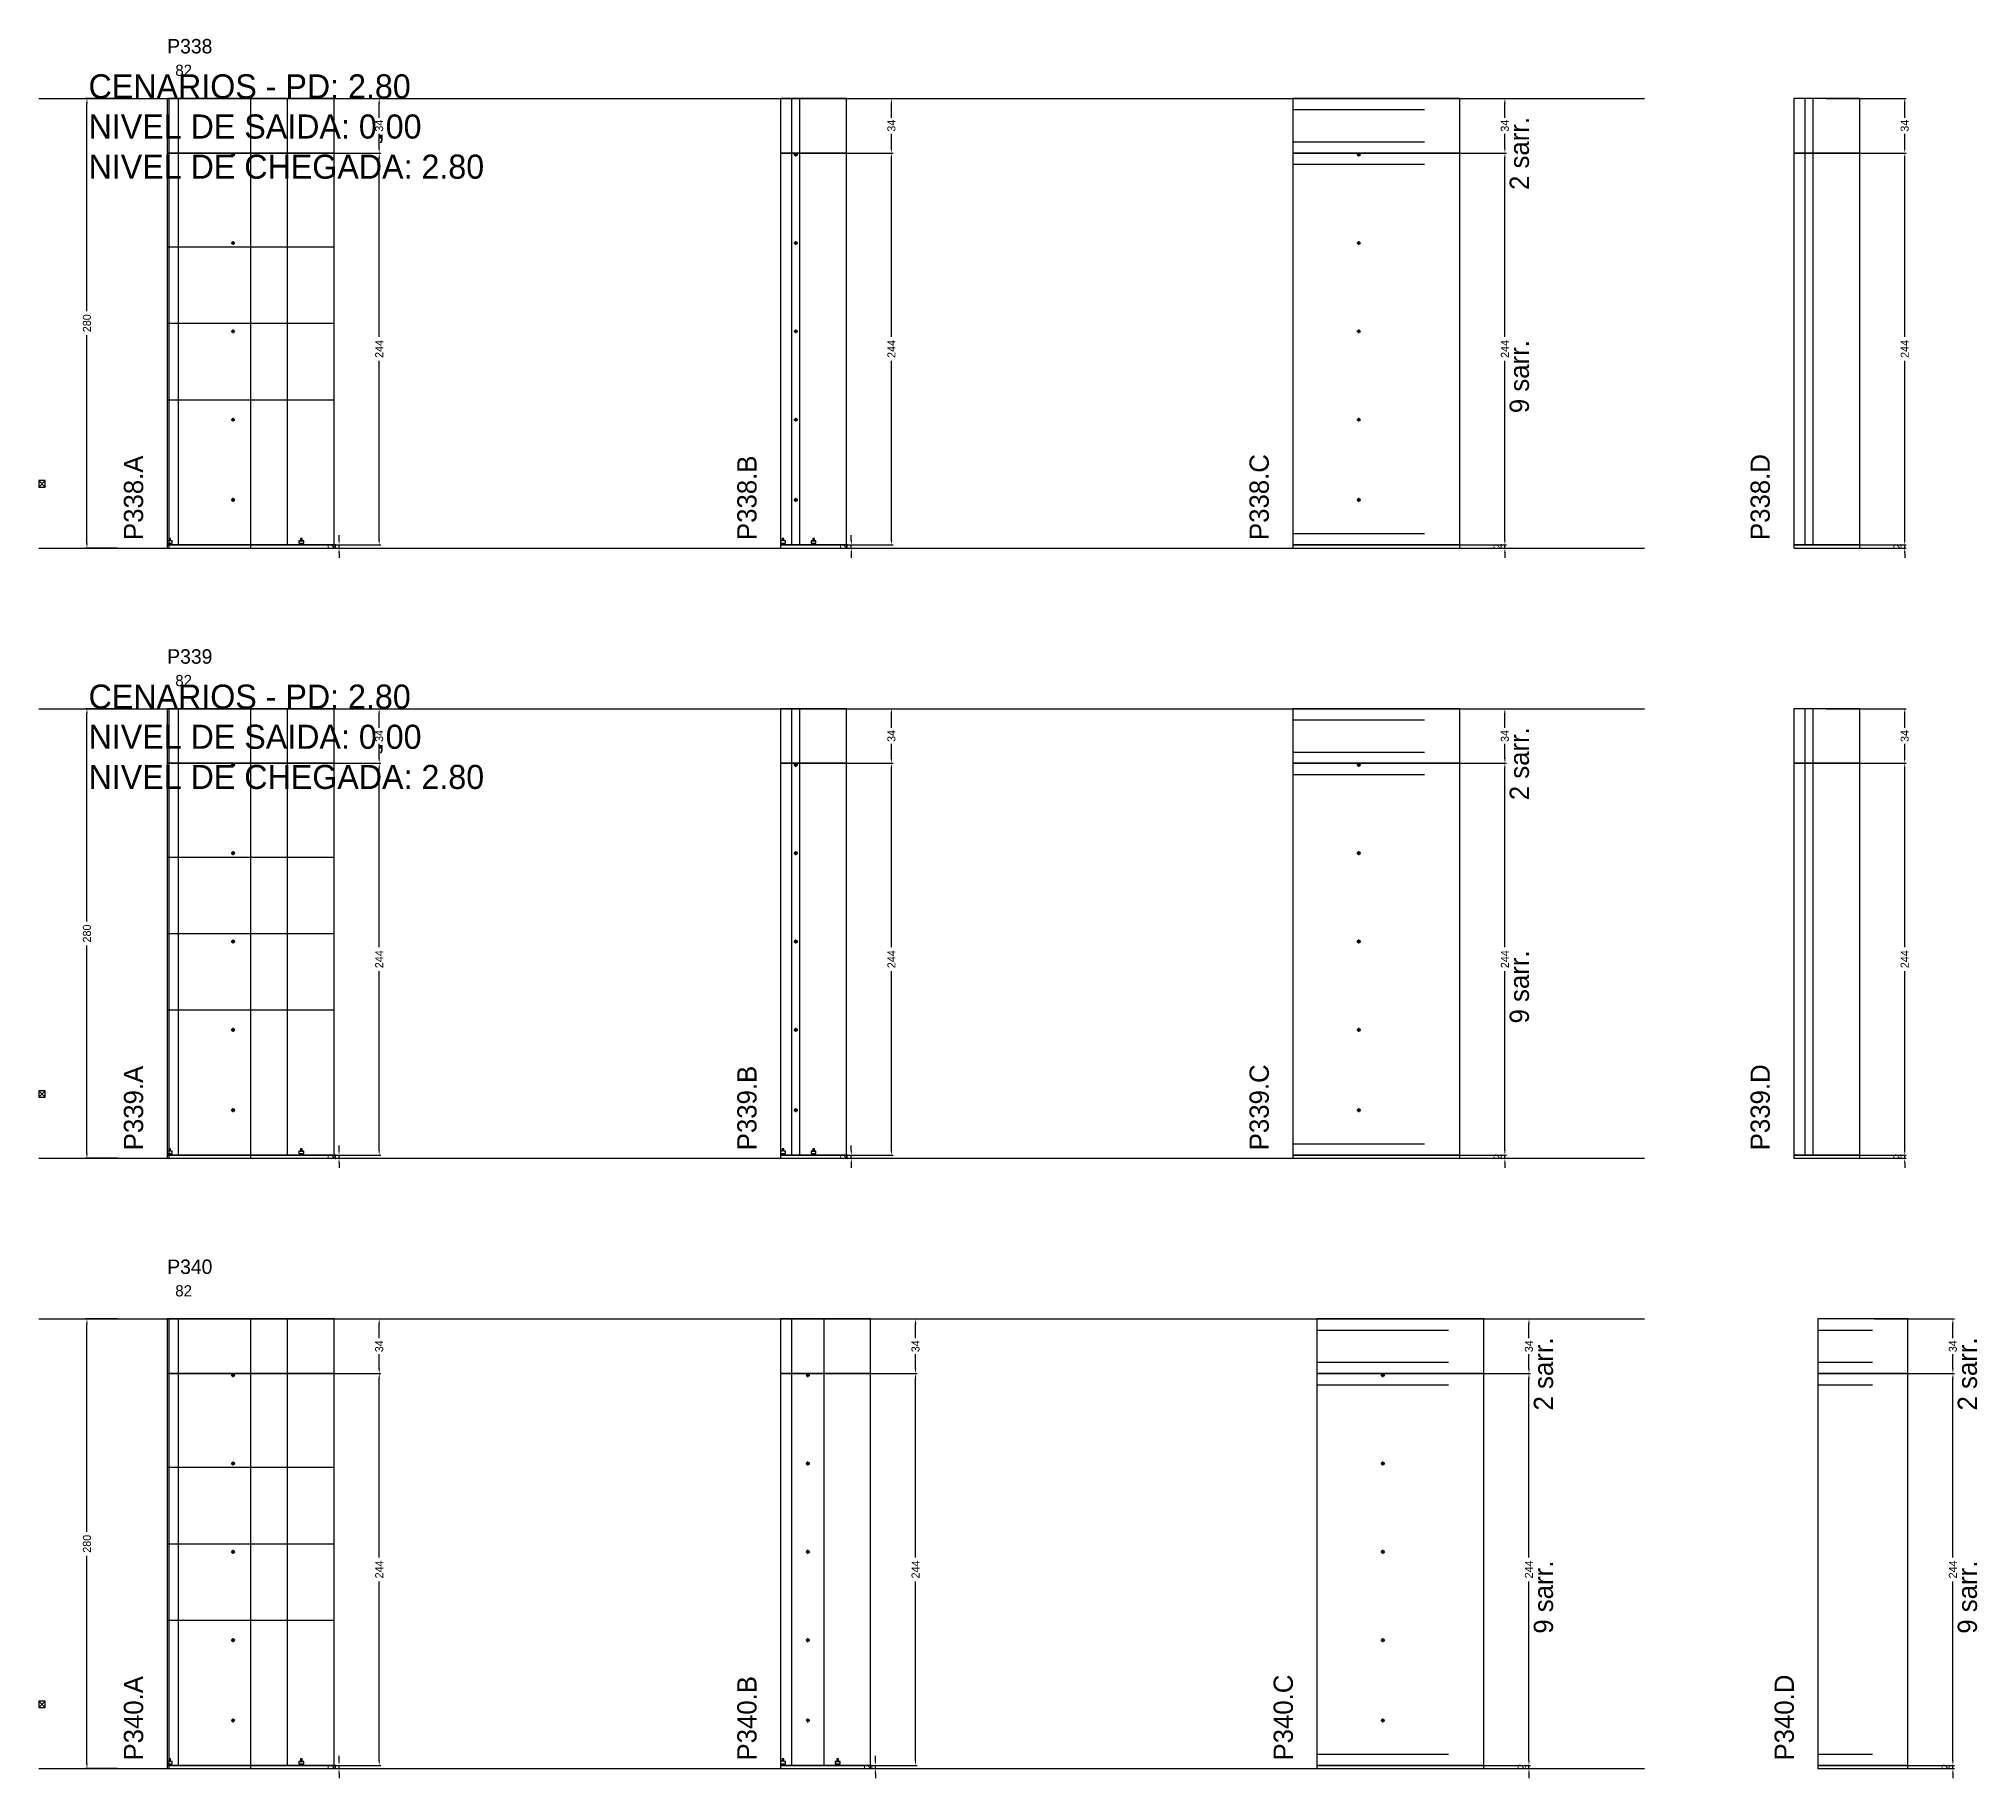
# Model space of a CAD drawing. Header units: centimetres. Extents: x -12000 to 4089, y -6086 to 2114.
# Drawn here: x -7000 to -5793, y -6086 to -5003 of the extents above; entities that cross this region are included whole.
import ezdxf

# ---------------------------------------------------------------- set-up
doc = ezdxf.new("R2010")
doc.units = ezdxf.units.CM
doc.linetypes.add('DASHED', pattern=[2, -2])
for name, color, linetype in [('CHAPA', 140, 'Continuous'), ('COTA', 241, 'Continuous'), ('COTAS FURACAO', 16, 'Continuous'), ('Madeira', 30, 'Continuous'), ('MEIO_PONT', 160, 'Continuous'), ('NOMENCLATURA', 7, 'Continuous'), ('Nível', 160, 'Continuous'), ('Painéis', 200, 'Continuous'), ('Perfil Metálico', 150, 'Continuous'), ('SARR_2.2x7', 40, 'Continuous'), ('texto', 7, 'Continuous'), ('TEXTO_GERAL', 7, 'Continuous')]:
    doc.layers.add(name, color=color, linetype=linetype)
doc.dimstyles.new('PAINEL-NOVA', dxfattribs={"dimtxt": 5, "dimasz": 3, "dimexe": 1, "dimexo": 1, "dimgap": 1, "dimtad": 1, "dimcen": 2.5, "dimazin": 3, "dimtfac": 1, "dimtmove": 0, "dimatfit": 3})

msp = doc.modelspace()

# ---------------------------------------------------------------- texts
at = {"layer": 'NOMENCLATURA'}
for s, p in [('CENARIOS - PD: 2.80', (-6969, -5040)), ('NIVEL DE SAIDA: 0,00', (-6969, -5065)), ('NIVEL DE CHEGADA: 2.80', (-6969, -5090)), ('CENARIOS - PD: 2.80', (-6969, -5420)), ('NIVEL DE SAIDA: 0,00', (-6969, -5445)), ('NIVEL DE CHEGADA: 2.80', (-6969, -5470))]:
    msp.add_text(s, height=15, dxfattribs=at).set_placement(p)
for s, p in [('2 sarr.', (-6072, -5097)), ('9 sarr.', (-6072, -5236)), ('P338.A', (-6935, -5315)), ('P338.B', (-6553, -5315)), ('P338.C', (-6234, -5315)), ('P338.D', (-5922, -5315)), ('2 sarr.', (-6072, -5477)), ('9 sarr.', (-6072, -5616)), ('P339.A', (-6935, -5695)), ('P339.B', (-6553, -5695)), ('P339.C', (-6234, -5695)), ('P339.D', (-5922, -5695)), ('2 sarr.', (-6057, -5857)), ('2 sarr.', (-5793, -5857)), ('9 sarr.', (-6057, -5996)), ('9 sarr.', (-5793, -5996)), ('P340.A', (-6935, -6075)), ('P340.B', (-6553, -6075)), ('P340.C', (-6219, -6075)), ('P340.D', (-5907, -6075))]:
    msp.add_text(s, height=12, rotation=90, dxfattribs=at).set_placement(p)
at = {"layer": 'texto'}
for p in [(-6915, -5026), (-6915, -5406), (-6915, -5786)]:
    msp.add_text('82', height=7, dxfattribs=at).set_placement(p)
at = {"layer": 'TEXTO_GERAL'}
for s, p in [('P338', (-6920, -5012)), ('P339', (-6920, -5392)), ('P340', (-6920, -5772))]:
    msp.add_text(s, height=9, dxfattribs=at).set_placement(p)

# ---------------------------------------------------------------- blocks, each defined once
blk = doc.blocks.new('_CLOSEDFILLED')
at = {"color": 0, "linetype": 'BYBLOCK'}
blk.add_solid([(-1, 0.16), (0, 0), (-1, -0.16)], dxfattribs=at)
blk = doc.blocks.new('*D391')
for p, q in [((-6951, -5800), (-6971, -5800)), ((-6970, -5932.5), (-6970, -5803)), ((-6970, -6077), (-6970, -5947.5)), ((-6951, -6080), (-6971, -6080))]:
    blk.add_line(p, q)
at = {"layer": 'Defpoints'}
for p in [(-6950, -5800), (-6970, -6080), (-6950, -6080)]:
    blk.add_point(p, dxfattribs=at)
at = {"layer": 'COTA', "xscale": 3, "yscale": 3}
for p, rotation in [((-6970, -5800), 90), ((-6970, -6080), 270)]:
    blk.add_blockref('_CLOSEDFILLED', p, dxfattribs=dict(at, rotation=rotation))
at = {"layer": 'COTA', "insert": (-6970, -5940), "char_height": 5, "attachment_point": 5, "rotation": 90}
blk.add_mtext('280', dxfattribs=at)
blk = doc.blocks.new('MULDURA')
at = {"layer": 'Paineis'}
for p, q in [((0, 0), (4, 4)), ((4, 0), (0, 4))]:
    blk.add_line(p, q, dxfattribs=at)
blk.add_lwpolyline([(0, 0), (4, 0), (4, 4), (0, 4)], close=True, dxfattribs=at)
blk = doc.blocks.new('*D393')
for p, q in [((-6837, -5834), (-6787, -5834)), ((-6788, -5948.5), (-6788, -5837)), ((-6788, -6075), (-6788, -5963.5)), ((-6837, -6078), (-6787, -6078))]:
    blk.add_line(p, q)
at = {"layer": 'Defpoints'}
for p in [(-6838, -5834), (-6838, -6078), (-6788, -6078)]:
    blk.add_point(p, dxfattribs=at)
at = {"layer": 'COTA', "xscale": 3, "yscale": 3}
for p, rotation in [((-6788, -5834), 90), ((-6788, -6078), 270)]:
    blk.add_blockref('_CLOSEDFILLED', p, dxfattribs=dict(at, rotation=rotation))
at = {"layer": 'COTA', "insert": (-6788, -5956), "char_height": 5, "attachment_point": 5, "rotation": 90}
blk.add_mtext('244', dxfattribs=at)
blk = doc.blocks.new('*D394')
for p, q in [((-6837, -5800), (-6787, -5800)), ((-6788, -5812), (-6788, -5803)), ((-6788, -5831), (-6788, -5822)), ((-6837, -5834), (-6787, -5834))]:
    blk.add_line(p, q)
at = {"layer": 'Defpoints'}
for p in [(-6838, -5800), (-6838, -5834), (-6788, -5834)]:
    blk.add_point(p, dxfattribs=at)
at = {"layer": 'COTA', "xscale": 3, "yscale": 3}
for p, rotation in [((-6788, -5800), 90), ((-6788, -5834), 270)]:
    blk.add_blockref('_CLOSEDFILLED', p, dxfattribs=dict(at, rotation=rotation))
at = {"layer": 'COTA', "insert": (-6788, -5817), "char_height": 5, "attachment_point": 5, "rotation": 90}
blk.add_mtext('34', dxfattribs=at)
blk = doc.blocks.new('SLIPTEE')
at = {"layer": 'Paineis'}
blk.add_lwpolyline([(0, 0), (3, 0), (3, 1.5), (2, 1.5), (2, 3), (1, 3), (1, 1.5), (0, 1.5)], close=True, dxfattribs=at)
blk = doc.blocks.new('SLIPTDD')
at = {"layer": 'Paineis'}
blk.add_line((0, 1.5), (3, 1.5), dxfattribs=at)
blk.add_lwpolyline([(0, 0), (3, 0), (3, 1.5), (2, 1.5), (2, 3), (1, 3), (1, 1.5), (0, 1.5)], close=True, dxfattribs=at)
blk = doc.blocks.new('furacao')
at = {"layer": 'COTAS FURACAO'}
for p, q in [((-1.2, 0), (1.2, 0)), ((0, -1.2), (0, 1.2))]:
    blk.add_line(p, q, dxfattribs=at)
blk.add_circle((0, 0), 0.8, dxfattribs=at)
blk = doc.blocks.new('*D396')
for p, q in [((-6503, -5834), (-6453, -5834)), ((-6454, -5948.5), (-6454, -5837)), ((-6454, -6075), (-6454, -5963.5)), ((-6503, -6078), (-6453, -6078))]:
    blk.add_line(p, q)
at = {"layer": 'Defpoints'}
for p in [(-6504, -5834), (-6504, -6078), (-6454, -6078)]:
    blk.add_point(p, dxfattribs=at)
at = {"layer": 'COTA', "xscale": 3, "yscale": 3}
for p, rotation in [((-6454, -5834), 90), ((-6454, -6078), 270)]:
    blk.add_blockref('_CLOSEDFILLED', p, dxfattribs=dict(at, rotation=rotation))
at = {"layer": 'COTA', "insert": (-6454, -5956), "char_height": 5, "attachment_point": 5, "rotation": 90}
blk.add_mtext('244', dxfattribs=at)
blk = doc.blocks.new('*D397')
for p, q in [((-6503, -5800), (-6453, -5800)), ((-6454, -5812), (-6454, -5803)), ((-6454, -5831), (-6454, -5822)), ((-6503, -5834), (-6453, -5834))]:
    blk.add_line(p, q)
at = {"layer": 'Defpoints'}
for p in [(-6504, -5800), (-6504, -5834), (-6454, -5834)]:
    blk.add_point(p, dxfattribs=at)
at = {"layer": 'COTA', "xscale": 3, "yscale": 3}
for p, rotation in [((-6454, -5800), 90), ((-6454, -5834), 270)]:
    blk.add_blockref('_CLOSEDFILLED', p, dxfattribs=dict(at, rotation=rotation))
at = {"layer": 'COTA', "insert": (-6454, -5817), "char_height": 5, "attachment_point": 5, "rotation": 90}
blk.add_mtext('34', dxfattribs=at)
blk = doc.blocks.new('*D399')
for p, q in [((-6121, -5834), (-6071, -5834)), ((-6072, -5948.5), (-6072, -5837)), ((-6072, -6075), (-6072, -5963.5)), ((-6121, -6078), (-6071, -6078))]:
    blk.add_line(p, q)
at = {"layer": 'Defpoints'}
for p in [(-6122, -5834), (-6122, -6078), (-6072, -6078)]:
    blk.add_point(p, dxfattribs=at)
at = {"layer": 'COTA', "xscale": 3, "yscale": 3}
for p, rotation in [((-6072, -5834), 90), ((-6072, -6078), 270)]:
    blk.add_blockref('_CLOSEDFILLED', p, dxfattribs=dict(at, rotation=rotation))
at = {"layer": 'COTA', "insert": (-6072, -5956), "char_height": 5, "attachment_point": 5, "rotation": 90}
blk.add_mtext('244', dxfattribs=at)
blk = doc.blocks.new('*D400')
for p, q in [((-6121, -5800), (-6071, -5800)), ((-6072, -5812), (-6072, -5803)), ((-6072, -5831), (-6072, -5822)), ((-6121, -5834), (-6071, -5834))]:
    blk.add_line(p, q)
at = {"layer": 'Defpoints'}
for p in [(-6122, -5800), (-6122, -5834), (-6072, -5834)]:
    blk.add_point(p, dxfattribs=at)
at = {"layer": 'COTA', "xscale": 3, "yscale": 3}
for p, rotation in [((-6072, -5800), 90), ((-6072, -5834), 270)]:
    blk.add_blockref('_CLOSEDFILLED', p, dxfattribs=dict(at, rotation=rotation))
at = {"layer": 'COTA', "insert": (-6072, -5817), "char_height": 5, "attachment_point": 5, "rotation": 90}
blk.add_mtext('34', dxfattribs=at)
blk = doc.blocks.new('*D402')
for p, q in [((-5857, -5834), (-5807, -5834)), ((-5808, -5948.5), (-5808, -5837)), ((-5808, -6075), (-5808, -5963.5)), ((-5857, -6078), (-5807, -6078))]:
    blk.add_line(p, q)
at = {"layer": 'Defpoints'}
for p in [(-5858, -5834), (-5858, -6078), (-5808, -6078)]:
    blk.add_point(p, dxfattribs=at)
at = {"layer": 'COTA', "xscale": 3, "yscale": 3}
for p, rotation in [((-5808, -5834), 90), ((-5808, -6078), 270)]:
    blk.add_blockref('_CLOSEDFILLED', p, dxfattribs=dict(at, rotation=rotation))
at = {"layer": 'COTA', "insert": (-5808, -5956), "char_height": 5, "attachment_point": 5, "rotation": 90}
blk.add_mtext('244', dxfattribs=at)
blk = doc.blocks.new('*D403')
for p, q in [((-5857, -5800), (-5807, -5800)), ((-5808, -5812), (-5808, -5803)), ((-5808, -5831), (-5808, -5822)), ((-5857, -5834), (-5807, -5834))]:
    blk.add_line(p, q)
at = {"layer": 'Defpoints'}
for p in [(-5858, -5800), (-5858, -5834), (-5808, -5834)]:
    blk.add_point(p, dxfattribs=at)
at = {"layer": 'COTA', "xscale": 3, "yscale": 3}
for p, rotation in [((-5808, -5800), 90), ((-5808, -5834), 270)]:
    blk.add_blockref('_CLOSEDFILLED', p, dxfattribs=dict(at, rotation=rotation))
at = {"layer": 'COTA', "insert": (-5808, -5817), "char_height": 5, "attachment_point": 5, "rotation": 90}
blk.add_mtext('34', dxfattribs=at)
blk = doc.blocks.new('*D365')
for p, q in [((-6951, -5420), (-6971, -5420)), ((-6970, -5552.5), (-6970, -5423)), ((-6970, -5697), (-6970, -5567.5)), ((-6951, -5700), (-6971, -5700))]:
    blk.add_line(p, q)
at = {"layer": 'Defpoints'}
for p in [(-6950, -5420), (-6970, -5700), (-6950, -5700)]:
    blk.add_point(p, dxfattribs=at)
at = {"layer": 'COTA', "xscale": 3, "yscale": 3}
for p, rotation in [((-6970, -5420), 90), ((-6970, -5700), 270)]:
    blk.add_blockref('_CLOSEDFILLED', p, dxfattribs=dict(at, rotation=rotation))
at = {"layer": 'COTA', "insert": (-6970, -5560), "char_height": 5, "attachment_point": 5, "rotation": 90}
blk.add_mtext('280', dxfattribs=at)
blk = doc.blocks.new('*D367')
for p, q in [((-6837, -5454), (-6787, -5454)), ((-6788, -5568.5), (-6788, -5457)), ((-6788, -5695), (-6788, -5583.5)), ((-6837, -5698), (-6787, -5698))]:
    blk.add_line(p, q)
at = {"layer": 'Defpoints'}
for p in [(-6838, -5454), (-6838, -5698), (-6788, -5698)]:
    blk.add_point(p, dxfattribs=at)
at = {"layer": 'COTA', "xscale": 3, "yscale": 3}
for p, rotation in [((-6788, -5454), 90), ((-6788, -5698), 270)]:
    blk.add_blockref('_CLOSEDFILLED', p, dxfattribs=dict(at, rotation=rotation))
at = {"layer": 'COTA', "insert": (-6788, -5576), "char_height": 5, "attachment_point": 5, "rotation": 90}
blk.add_mtext('244', dxfattribs=at)
blk = doc.blocks.new('*D368')
for p, q in [((-6837, -5420), (-6787, -5420)), ((-6788, -5432), (-6788, -5423)), ((-6788, -5451), (-6788, -5442)), ((-6837, -5454), (-6787, -5454))]:
    blk.add_line(p, q)
at = {"layer": 'Defpoints'}
for p in [(-6838, -5420), (-6838, -5454), (-6788, -5454)]:
    blk.add_point(p, dxfattribs=at)
at = {"layer": 'COTA', "xscale": 3, "yscale": 3}
for p, rotation in [((-6788, -5420), 90), ((-6788, -5454), 270)]:
    blk.add_blockref('_CLOSEDFILLED', p, dxfattribs=dict(at, rotation=rotation))
at = {"layer": 'COTA', "insert": (-6788, -5437), "char_height": 5, "attachment_point": 5, "rotation": 90}
blk.add_mtext('34', dxfattribs=at)
blk = doc.blocks.new('*D370')
for p, q in [((-6518, -5454), (-6468, -5454)), ((-6469, -5568.5), (-6469, -5457)), ((-6469, -5695), (-6469, -5583.5)), ((-6518, -5698), (-6468, -5698))]:
    blk.add_line(p, q)
at = {"layer": 'Defpoints'}
for p in [(-6519, -5454), (-6519, -5698), (-6469, -5698)]:
    blk.add_point(p, dxfattribs=at)
at = {"layer": 'COTA', "xscale": 3, "yscale": 3}
for p, rotation in [((-6469, -5454), 90), ((-6469, -5698), 270)]:
    blk.add_blockref('_CLOSEDFILLED', p, dxfattribs=dict(at, rotation=rotation))
at = {"layer": 'COTA', "insert": (-6469, -5576), "char_height": 5, "attachment_point": 5, "rotation": 90}
blk.add_mtext('244', dxfattribs=at)
blk = doc.blocks.new('*D371')
for p, q in [((-6518, -5420), (-6468, -5420)), ((-6469, -5432), (-6469, -5423)), ((-6469, -5451), (-6469, -5442)), ((-6518, -5454), (-6468, -5454))]:
    blk.add_line(p, q)
at = {"layer": 'Defpoints'}
for p in [(-6519, -5420), (-6519, -5454), (-6469, -5454)]:
    blk.add_point(p, dxfattribs=at)
at = {"layer": 'COTA', "xscale": 3, "yscale": 3}
for p, rotation in [((-6469, -5420), 90), ((-6469, -5454), 270)]:
    blk.add_blockref('_CLOSEDFILLED', p, dxfattribs=dict(at, rotation=rotation))
at = {"layer": 'COTA', "insert": (-6469, -5437), "char_height": 5, "attachment_point": 5, "rotation": 90}
blk.add_mtext('34', dxfattribs=at)
blk = doc.blocks.new('*D373')
for p, q in [((-6136, -5454), (-6086, -5454)), ((-6087, -5568.5), (-6087, -5457)), ((-6087, -5695), (-6087, -5583.5)), ((-6136, -5698), (-6086, -5698))]:
    blk.add_line(p, q)
at = {"layer": 'Defpoints'}
for p in [(-6137, -5454), (-6137, -5698), (-6087, -5698)]:
    blk.add_point(p, dxfattribs=at)
at = {"layer": 'COTA', "xscale": 3, "yscale": 3}
for p, rotation in [((-6087, -5454), 90), ((-6087, -5698), 270)]:
    blk.add_blockref('_CLOSEDFILLED', p, dxfattribs=dict(at, rotation=rotation))
at = {"layer": 'COTA', "insert": (-6087, -5576), "char_height": 5, "attachment_point": 5, "rotation": 90}
blk.add_mtext('244', dxfattribs=at)
blk = doc.blocks.new('*D374')
for p, q in [((-6136, -5420), (-6086, -5420)), ((-6087, -5432), (-6087, -5423)), ((-6087, -5451), (-6087, -5442)), ((-6136, -5454), (-6086, -5454))]:
    blk.add_line(p, q)
at = {"layer": 'Defpoints'}
for p in [(-6137, -5420), (-6137, -5454), (-6087, -5454)]:
    blk.add_point(p, dxfattribs=at)
at = {"layer": 'COTA', "xscale": 3, "yscale": 3}
for p, rotation in [((-6087, -5420), 90), ((-6087, -5454), 270)]:
    blk.add_blockref('_CLOSEDFILLED', p, dxfattribs=dict(at, rotation=rotation))
at = {"layer": 'COTA', "insert": (-6087, -5437), "char_height": 5, "attachment_point": 5, "rotation": 90}
blk.add_mtext('34', dxfattribs=at)
blk = doc.blocks.new('*D376')
for p, q in [((-5887, -5454), (-5837, -5454)), ((-5838, -5568.5), (-5838, -5457)), ((-5838, -5695), (-5838, -5583.5)), ((-5887, -5698), (-5837, -5698))]:
    blk.add_line(p, q)
at = {"layer": 'Defpoints'}
for p in [(-5888, -5454), (-5888, -5698), (-5838, -5698)]:
    blk.add_point(p, dxfattribs=at)
at = {"layer": 'COTA', "xscale": 3, "yscale": 3}
for p, rotation in [((-5838, -5454), 90), ((-5838, -5698), 270)]:
    blk.add_blockref('_CLOSEDFILLED', p, dxfattribs=dict(at, rotation=rotation))
at = {"layer": 'COTA', "insert": (-5838, -5576), "char_height": 5, "attachment_point": 5, "rotation": 90}
blk.add_mtext('244', dxfattribs=at)
blk = doc.blocks.new('*D377')
for p, q in [((-5887, -5420), (-5837, -5420)), ((-5838, -5432), (-5838, -5423)), ((-5838, -5451), (-5838, -5442)), ((-5887, -5454), (-5837, -5454))]:
    blk.add_line(p, q)
at = {"layer": 'Defpoints'}
for p in [(-5888, -5420), (-5888, -5454), (-5838, -5454)]:
    blk.add_point(p, dxfattribs=at)
at = {"layer": 'COTA', "xscale": 3, "yscale": 3}
for p, rotation in [((-5838, -5420), 90), ((-5838, -5454), 270)]:
    blk.add_blockref('_CLOSEDFILLED', p, dxfattribs=dict(at, rotation=rotation))
at = {"layer": 'COTA', "insert": (-5838, -5437), "char_height": 5, "attachment_point": 5, "rotation": 90}
blk.add_mtext('34', dxfattribs=at)
blk = doc.blocks.new('*D339')
for p, q in [((-6951, -5040), (-6971, -5040)), ((-6970, -5172.5), (-6970, -5043)), ((-6970, -5317), (-6970, -5187.5)), ((-6951, -5320), (-6971, -5320))]:
    blk.add_line(p, q)
at = {"layer": 'Defpoints'}
for p in [(-6950, -5040), (-6970, -5320), (-6950, -5320)]:
    blk.add_point(p, dxfattribs=at)
at = {"layer": 'COTA', "xscale": 3, "yscale": 3}
for p, rotation in [((-6970, -5040), 90), ((-6970, -5320), 270)]:
    blk.add_blockref('_CLOSEDFILLED', p, dxfattribs=dict(at, rotation=rotation))
at = {"layer": 'COTA', "insert": (-6970, -5180), "char_height": 5, "attachment_point": 5, "rotation": 90}
blk.add_mtext('280', dxfattribs=at)
blk = doc.blocks.new('*D341')
for p, q in [((-6837, -5074), (-6787, -5074)), ((-6788, -5188.5), (-6788, -5077)), ((-6788, -5315), (-6788, -5203.5)), ((-6837, -5318), (-6787, -5318))]:
    blk.add_line(p, q)
at = {"layer": 'Defpoints'}
for p in [(-6838, -5074), (-6838, -5318), (-6788, -5318)]:
    blk.add_point(p, dxfattribs=at)
at = {"layer": 'COTA', "xscale": 3, "yscale": 3}
for p, rotation in [((-6788, -5074), 90), ((-6788, -5318), 270)]:
    blk.add_blockref('_CLOSEDFILLED', p, dxfattribs=dict(at, rotation=rotation))
at = {"layer": 'COTA', "insert": (-6788, -5196), "char_height": 5, "attachment_point": 5, "rotation": 90}
blk.add_mtext('244', dxfattribs=at)
blk = doc.blocks.new('*D342')
for p, q in [((-6837, -5040), (-6787, -5040)), ((-6788, -5052), (-6788, -5043)), ((-6788, -5071), (-6788, -5062)), ((-6837, -5074), (-6787, -5074))]:
    blk.add_line(p, q)
at = {"layer": 'Defpoints'}
for p in [(-6838, -5040), (-6838, -5074), (-6788, -5074)]:
    blk.add_point(p, dxfattribs=at)
at = {"layer": 'COTA', "xscale": 3, "yscale": 3}
for p, rotation in [((-6788, -5040), 90), ((-6788, -5074), 270)]:
    blk.add_blockref('_CLOSEDFILLED', p, dxfattribs=dict(at, rotation=rotation))
at = {"layer": 'COTA', "insert": (-6788, -5057), "char_height": 5, "attachment_point": 5, "rotation": 90}
blk.add_mtext('34', dxfattribs=at)
blk = doc.blocks.new('*D344')
for p, q in [((-6518, -5074), (-6468, -5074)), ((-6469, -5188.5), (-6469, -5077)), ((-6469, -5315), (-6469, -5203.5)), ((-6518, -5318), (-6468, -5318))]:
    blk.add_line(p, q)
at = {"layer": 'Defpoints'}
for p in [(-6519, -5074), (-6519, -5318), (-6469, -5318)]:
    blk.add_point(p, dxfattribs=at)
at = {"layer": 'COTA', "xscale": 3, "yscale": 3}
for p, rotation in [((-6469, -5074), 90), ((-6469, -5318), 270)]:
    blk.add_blockref('_CLOSEDFILLED', p, dxfattribs=dict(at, rotation=rotation))
at = {"layer": 'COTA', "insert": (-6469, -5196), "char_height": 5, "attachment_point": 5, "rotation": 90}
blk.add_mtext('244', dxfattribs=at)
blk = doc.blocks.new('*D345')
for p, q in [((-6518, -5040), (-6468, -5040)), ((-6469, -5052), (-6469, -5043)), ((-6469, -5071), (-6469, -5062)), ((-6518, -5074), (-6468, -5074))]:
    blk.add_line(p, q)
at = {"layer": 'Defpoints'}
for p in [(-6519, -5040), (-6519, -5074), (-6469, -5074)]:
    blk.add_point(p, dxfattribs=at)
at = {"layer": 'COTA', "xscale": 3, "yscale": 3}
for p, rotation in [((-6469, -5040), 90), ((-6469, -5074), 270)]:
    blk.add_blockref('_CLOSEDFILLED', p, dxfattribs=dict(at, rotation=rotation))
at = {"layer": 'COTA', "insert": (-6469, -5057), "char_height": 5, "attachment_point": 5, "rotation": 90}
blk.add_mtext('34', dxfattribs=at)
blk = doc.blocks.new('*D347')
for p, q in [((-6136, -5074), (-6086, -5074)), ((-6087, -5188.5), (-6087, -5077)), ((-6087, -5315), (-6087, -5203.5)), ((-6136, -5318), (-6086, -5318))]:
    blk.add_line(p, q)
at = {"layer": 'Defpoints'}
for p in [(-6137, -5074), (-6137, -5318), (-6087, -5318)]:
    blk.add_point(p, dxfattribs=at)
at = {"layer": 'COTA', "xscale": 3, "yscale": 3}
for p, rotation in [((-6087, -5074), 90), ((-6087, -5318), 270)]:
    blk.add_blockref('_CLOSEDFILLED', p, dxfattribs=dict(at, rotation=rotation))
at = {"layer": 'COTA', "insert": (-6087, -5196), "char_height": 5, "attachment_point": 5, "rotation": 90}
blk.add_mtext('244', dxfattribs=at)
blk = doc.blocks.new('*D348')
for p, q in [((-6136, -5040), (-6086, -5040)), ((-6087, -5052), (-6087, -5043)), ((-6087, -5071), (-6087, -5062)), ((-6136, -5074), (-6086, -5074))]:
    blk.add_line(p, q)
at = {"layer": 'Defpoints'}
for p in [(-6137, -5040), (-6137, -5074), (-6087, -5074)]:
    blk.add_point(p, dxfattribs=at)
at = {"layer": 'COTA', "xscale": 3, "yscale": 3}
for p, rotation in [((-6087, -5040), 90), ((-6087, -5074), 270)]:
    blk.add_blockref('_CLOSEDFILLED', p, dxfattribs=dict(at, rotation=rotation))
at = {"layer": 'COTA', "insert": (-6087, -5057), "char_height": 5, "attachment_point": 5, "rotation": 90}
blk.add_mtext('34', dxfattribs=at)
blk = doc.blocks.new('*D350')
for p, q in [((-5887, -5074), (-5837, -5074)), ((-5838, -5188.5), (-5838, -5077)), ((-5838, -5315), (-5838, -5203.5)), ((-5887, -5318), (-5837, -5318))]:
    blk.add_line(p, q)
at = {"layer": 'Defpoints'}
for p in [(-5888, -5074), (-5888, -5318), (-5838, -5318)]:
    blk.add_point(p, dxfattribs=at)
at = {"layer": 'COTA', "xscale": 3, "yscale": 3}
for p, rotation in [((-5838, -5074), 90), ((-5838, -5318), 270)]:
    blk.add_blockref('_CLOSEDFILLED', p, dxfattribs=dict(at, rotation=rotation))
at = {"layer": 'COTA', "insert": (-5838, -5196), "char_height": 5, "attachment_point": 5, "rotation": 90}
blk.add_mtext('244', dxfattribs=at)
blk = doc.blocks.new('*D351')
for p, q in [((-5887, -5040), (-5837, -5040)), ((-5838, -5052), (-5838, -5043)), ((-5838, -5071), (-5838, -5062)), ((-5887, -5074), (-5837, -5074))]:
    blk.add_line(p, q)
at = {"layer": 'Defpoints'}
for p in [(-5888, -5040), (-5888, -5074), (-5838, -5074)]:
    blk.add_point(p, dxfattribs=at)
at = {"layer": 'COTA', "xscale": 3, "yscale": 3}
for p, rotation in [((-5838, -5040), 90), ((-5838, -5074), 270)]:
    blk.add_blockref('_CLOSEDFILLED', p, dxfattribs=dict(at, rotation=rotation))
at = {"layer": 'COTA', "insert": (-5838, -5057), "char_height": 5, "attachment_point": 5, "rotation": 90}
blk.add_mtext('34', dxfattribs=at)

# ---------------------------------------------------------------- dimensions: what is measured, and where the dimension line sits
at = {"layer": 'COTA'}
for base, p1, p2, picture, middle in [((-6970, -5320), (-6950, -5320), (-6950, -5040), '*D339', (-6970, -5180)), ((-6788, -5074), (-6838, -5074), (-6838, -5040), '*D342', (-6788, -5057)), ((-6469, -5074), (-6519, -5074), (-6519, -5040), '*D345', (-6469, -5057)), ((-6087, -5074), (-6137, -5074), (-6137, -5040), '*D348', (-6087, -5057)), ((-5838, -5074), (-5888, -5074), (-5888, -5040), '*D351', (-5838, -5057)), ((-6788, -5318), (-6838, -5318), (-6838, -5074), '*D341', (-6788, -5196)), ((-6469, -5318), (-6519, -5318), (-6519, -5074), '*D344', (-6469, -5196)), ((-6087, -5318), (-6137, -5318), (-6137, -5074), '*D347', (-6087, -5196)), ((-5838, -5318), (-5888, -5318), (-5888, -5074), '*D350', (-5838, -5196)), ((-6970, -5700), (-6950, -5700), (-6950, -5420), '*D365', (-6970, -5560)), ((-6788, -5454), (-6838, -5454), (-6838, -5420), '*D368', (-6788, -5437)), ((-6469, -5454), (-6519, -5454), (-6519, -5420), '*D371', (-6469, -5437)), ((-6087, -5454), (-6137, -5454), (-6137, -5420), '*D374', (-6087, -5437)), ((-5838, -5454), (-5888, -5454), (-5888, -5420), '*D377', (-5838, -5437)), ((-6788, -5698), (-6838, -5698), (-6838, -5454), '*D367', (-6788, -5576)), ((-6469, -5698), (-6519, -5698), (-6519, -5454), '*D370', (-6469, -5576)), ((-6087, -5698), (-6137, -5698), (-6137, -5454), '*D373', (-6087, -5576)), ((-5838, -5698), (-5888, -5698), (-5888, -5454), '*D376', (-5838, -5576)), ((-6970, -6080), (-6950, -6080), (-6950, -5800), '*D391', (-6970, -5940)), ((-6788, -5834), (-6838, -5834), (-6838, -5800), '*D394', (-6788, -5817)), ((-6454, -5834), (-6504, -5834), (-6504, -5800), '*D397', (-6454, -5817)), ((-6072, -5834), (-6122, -5834), (-6122, -5800), '*D400', (-6072, -5817)), ((-5808, -5834), (-5858, -5834), (-5858, -5800), '*D403', (-5808, -5817)), ((-6788, -6078), (-6838, -6078), (-6838, -5834), '*D393', (-6788, -5956)), ((-6454, -6078), (-6504, -6078), (-6504, -5834), '*D396', (-6454, -5956)), ((-6072, -6078), (-6122, -6078), (-6122, -5834), '*D399', (-6072, -5956)), ((-5808, -6078), (-5858, -6078), (-5858, -5834), '*D402', (-5808, -5956))]:
    dim = msp.add_linear_dim(base=base, p1=p1, p2=p2, angle=90, dimstyle='PAINEL-NOVA', dxfattribs=at)
    dim.commit()
    dim.dimension.update_dxf_attribs({"geometry": picture, "text_midpoint": middle})
for base, p1, p2 in [((-6813, -5320), (-6838, -5320), (-6838, -5318)), ((-6494, -5320), (-6519, -5320), (-6519, -5318)), ((-6087, -5320), (-6137, -5320), (-6137, -5318)), ((-5838, -5320), (-5888, -5320), (-5888, -5318)), ((-6813, -5700), (-6838, -5700), (-6838, -5698)), ((-6494, -5700), (-6519, -5700), (-6519, -5698)), ((-6087, -5700), (-6137, -5700), (-6137, -5698)), ((-5838, -5700), (-5888, -5700), (-5888, -5698)), ((-6813, -6080), (-6838, -6080), (-6838, -6078)), ((-6479, -6080), (-6504, -6080), (-6504, -6078)), ((-6072, -6080), (-6122, -6080), (-6122, -6078)), ((-5808, -6080), (-5858, -6080), (-5858, -6078))]:
    msp.add_linear_dim(base=base, p1=p1, p2=p2, angle=90, dimstyle='PAINEL-NOVA', dxfattribs=at).render()

# ---------------------------------------------------------------- linework, layer by layer
at = {"layer": 'CHAPA'}
for points in [[(-6920, -5320), (-6918.8, -5320), (-6918.8, -5040), (-6920, -5040)], [(-6920, -5700), (-6918.8, -5700), (-6918.8, -5420), (-6920, -5420)], [(-6920, -6080), (-6918.8, -6080), (-6918.8, -5800), (-6920, -5800)]]:
    msp.add_lwpolyline(points, close=True, dxfattribs=at)
at = {"layer": 'Madeira'}
for points in [[(-6920, -5132.4), (-6816, -5132.4)], [(-6920, -5227.6), (-6816, -5227.6)], [(-6920, -5512.4), (-6816, -5512.4)], [(-6920, -5607.6), (-6816, -5607.6)], [(-6920, -5892.4), (-6816, -5892.4)], [(-6920, -5987.6), (-6816, -5987.6)]]:
    msp.add_lwpolyline(points, dxfattribs=at)
at = {"layer": 'MEIO_PONT'}
for points in [[(-6920, -5180), (-6816, -5180)], [(-6920, -5560), (-6816, -5560)], [(-6920, -5940), (-6816, -5940)]]:
    msp.add_lwpolyline(points, dxfattribs=at)
at = {"layer": 'Nível', "linetype": 'DASHED'}
for points in [[(-7000, -5040), (-6000, -5040)], [(-7000, -5320), (-6000, -5320)], [(-7000, -5420), (-6000, -5420)], [(-7000, -5700), (-6000, -5700)], [(-7000, -5800), (-6000, -5800)], [(-7000, -6080), (-6000, -6080)]]:
    msp.add_lwpolyline(points, dxfattribs=at)
at = {"layer": 'Painéis'}
for points in [[(-6920, -5074), (-6816, -5074), (-6816, -5040), (-6920, -5040)], [(-6920, -5320), (-6816, -5320), (-6816, -5040), (-6920, -5040)], [(-6538, -5074), (-6497, -5074), (-6497, -5040), (-6538, -5040)], [(-6219, -5074), (-6115, -5074), (-6115, -5040), (-6219, -5040)], [(-5907, -5074), (-5866, -5074), (-5866, -5040), (-5907, -5040)], [(-6920, -5318), (-6816, -5318), (-6816, -5074), (-6920, -5074)], [(-6538, -5318), (-6497, -5318), (-6497, -5074), (-6538, -5074)], [(-6219, -5318), (-6115, -5318), (-6115, -5074), (-6219, -5074)], [(-5907, -5318), (-5866, -5318), (-5866, -5074), (-5907, -5074)], [(-6920, -5320), (-6816, -5320), (-6816, -5318), (-6920, -5318)], [(-6538, -5320), (-6497, -5320), (-6497, -5318), (-6538, -5318)], [(-6219, -5320), (-6115, -5320), (-6115, -5318), (-6219, -5318)], [(-5907, -5320), (-5866, -5320), (-5866, -5318), (-5907, -5318)], [(-6920, -5454), (-6816, -5454), (-6816, -5420), (-6920, -5420)], [(-6920, -5700), (-6816, -5700), (-6816, -5420), (-6920, -5420)], [(-6538, -5454), (-6497, -5454), (-6497, -5420), (-6538, -5420)], [(-6219, -5454), (-6115, -5454), (-6115, -5420), (-6219, -5420)], [(-5907, -5454), (-5866, -5454), (-5866, -5420), (-5907, -5420)], [(-6920, -5698), (-6816, -5698), (-6816, -5454), (-6920, -5454)], [(-6538, -5698), (-6497, -5698), (-6497, -5454), (-6538, -5454)], [(-6219, -5698), (-6115, -5698), (-6115, -5454), (-6219, -5454)], [(-5907, -5698), (-5866, -5698), (-5866, -5454), (-5907, -5454)], [(-6920, -5700), (-6816, -5700), (-6816, -5698), (-6920, -5698)], [(-6538, -5700), (-6497, -5700), (-6497, -5698), (-6538, -5698)], [(-6219, -5700), (-6115, -5700), (-6115, -5698), (-6219, -5698)], [(-5907, -5700), (-5866, -5700), (-5866, -5698), (-5907, -5698)], [(-6920, -5834), (-6816, -5834), (-6816, -5800), (-6920, -5800)], [(-6920, -6080), (-6816, -6080), (-6816, -5800), (-6920, -5800)], [(-6538, -5834), (-6482, -5834), (-6482, -5800), (-6538, -5800)], [(-6204, -5834), (-6100, -5834), (-6100, -5800), (-6204, -5800)], [(-5892, -5834), (-5836, -5834), (-5836, -5800), (-5892, -5800)], [(-6920, -6078), (-6816, -6078), (-6816, -5834), (-6920, -5834)], [(-6538, -6078), (-6482, -6078), (-6482, -5834), (-6538, -5834)], [(-6204, -6078), (-6100, -6078), (-6100, -5834), (-6204, -5834)], [(-5892, -6078), (-5836, -6078), (-5836, -5834), (-5892, -5834)], [(-6920, -6080), (-6816, -6080), (-6816, -6078), (-6920, -6078)], [(-6538, -6080), (-6482, -6080), (-6482, -6078), (-6538, -6078)], [(-6204, -6080), (-6100, -6080), (-6100, -6078), (-6204, -6078)], [(-5892, -6080), (-5836, -6080), (-5836, -6078), (-5892, -6078)]]:
    msp.add_lwpolyline(points, close=True, dxfattribs=at)
at = {"layer": 'Perfil Metálico'}
for p, q in [((-6868, -5320), (-6868, -5040)), ((-6868, -5700), (-6868, -5420)), ((-6868, -6080), (-6868, -5800))]:
    msp.add_line(p, q, dxfattribs=at)
at = {"layer": 'SARR_2.2x7'}
for points in [[(-6913, -5074), (-6913, -5040)], [(-6845, -5074), (-6845, -5040)], [(-6531, -5074), (-6531, -5040)], [(-6526, -5074), (-6526, -5040)], [(-5900, -5074), (-5900, -5040)], [(-5895, -5074), (-5895, -5040)], [(-6219, -5047), (-6137, -5047)], [(-6219, -5067), (-6137, -5067)], [(-6219, -5081), (-6137, -5081)], [(-6219, -5311), (-6137, -5311)], [(-6913, -5454), (-6913, -5420)], [(-6845, -5454), (-6845, -5420)], [(-6531, -5454), (-6531, -5420)], [(-6526, -5454), (-6526, -5420)], [(-5900, -5454), (-5900, -5420)], [(-5895, -5454), (-5895, -5420)], [(-6219, -5427), (-6137, -5427)], [(-6219, -5447), (-6137, -5447)], [(-6219, -5461), (-6137, -5461)], [(-6219, -5691), (-6137, -5691)], [(-6913, -5834), (-6913, -5800)], [(-6845, -5834), (-6845, -5800)], [(-6531, -5834), (-6531, -5800)], [(-6511, -5834), (-6511, -5800)], [(-6204, -5807), (-6122, -5807)], [(-5892, -5807), (-5858, -5807)], [(-6204, -5827), (-6122, -5827)], [(-5892, -5827), (-5858, -5827)], [(-6204, -5841), (-6122, -5841)], [(-5892, -5841), (-5858, -5841)], [(-6204, -6071), (-6122, -6071)], [(-5892, -6071), (-5858, -6071)]]:
    msp.add_lwpolyline(points, dxfattribs=at)
at = {"layer": 'SARR_2.2x7', "linetype": 'DASHED'}
for points in [[(-6913, -5318), (-6913, -5074)], [(-6845, -5318), (-6845, -5074)], [(-6531, -5318), (-6531, -5074)], [(-6526, -5318), (-6526, -5074)], [(-5900, -5318), (-5900, -5074)], [(-5895, -5318), (-5895, -5074)], [(-6913, -5698), (-6913, -5454)], [(-6845, -5698), (-6845, -5454)], [(-6531, -5698), (-6531, -5454)], [(-6526, -5698), (-6526, -5454)], [(-5900, -5698), (-5900, -5454)], [(-5895, -5698), (-5895, -5454)], [(-6913, -6078), (-6913, -5834)], [(-6845, -6078), (-6845, -5834)], [(-6531, -6078), (-6531, -5834)], [(-6511, -6078), (-6511, -5834)]]:
    msp.add_lwpolyline(points, dxfattribs=at)

# ---------------------------------------------------------------- block references
at = {"layer": 'COTA'}
for name, p in [('furacao', (-6879, -5075)), ('furacao', (-6528.5, -5075)), ('furacao', (-6178, -5075)), ('furacao', (-6879, -5130)), ('furacao', (-6528.5, -5130)), ('furacao', (-6178, -5130)), ('furacao', (-6879, -5185)), ('furacao', (-6528.5, -5185)), ('furacao', (-6178, -5185)), ('furacao', (-6879, -5240)), ('furacao', (-6528.5, -5240)), ('furacao', (-6178, -5240)), ('MULDURA', (-7000, -5282)), ('furacao', (-6879, -5290)), ('furacao', (-6528.5, -5290)), ('furacao', (-6178, -5290)), ('SLIPTEE', (-6920, -5317)), ('SLIPTDD', (-6838, -5317)), ('SLIPTEE', (-6538, -5317)), ('SLIPTDD', (-6519, -5317)), ('furacao', (-6879, -5455)), ('furacao', (-6528.5, -5455)), ('furacao', (-6178, -5455)), ('furacao', (-6879, -5510)), ('furacao', (-6528.5, -5510)), ('furacao', (-6178, -5510)), ('furacao', (-6879, -5565)), ('furacao', (-6528.5, -5565)), ('furacao', (-6178, -5565)), ('furacao', (-6879, -5620)), ('furacao', (-6528.5, -5620)), ('furacao', (-6178, -5620)), ('MULDURA', (-7000, -5662)), ('furacao', (-6879, -5670)), ('furacao', (-6528.5, -5670)), ('furacao', (-6178, -5670)), ('SLIPTEE', (-6920, -5697)), ('SLIPTDD', (-6838, -5697)), ('SLIPTEE', (-6538, -5697)), ('SLIPTDD', (-6519, -5697)), ('furacao', (-6879, -5835)), ('furacao', (-6521, -5835)), ('furacao', (-6163, -5835)), ('furacao', (-6879, -5890)), ('furacao', (-6521, -5890)), ('furacao', (-6163, -5890)), ('furacao', (-6879, -5945)), ('furacao', (-6521, -5945)), ('furacao', (-6163, -5945)), ('furacao', (-6879, -6000)), ('furacao', (-6521, -6000)), ('furacao', (-6163, -6000)), ('MULDURA', (-7000, -6042)), ('furacao', (-6879, -6050)), ('furacao', (-6521, -6050)), ('furacao', (-6163, -6050)), ('SLIPTEE', (-6920, -6077)), ('SLIPTDD', (-6838, -6077)), ('SLIPTEE', (-6538, -6077)), ('SLIPTDD', (-6504, -6077))]:
    msp.add_blockref(name, p, dxfattribs=at)

msp.set_redraw_order([(e.dxf.handle, doc.entitydb.next_handle()) for e in msp.query("TEXT MTEXT ATTDEF DIMENSION ARC_DIMENSION")])  # texts and dimensions are drawn at this point

doc.saveas('drawing.dxf')
